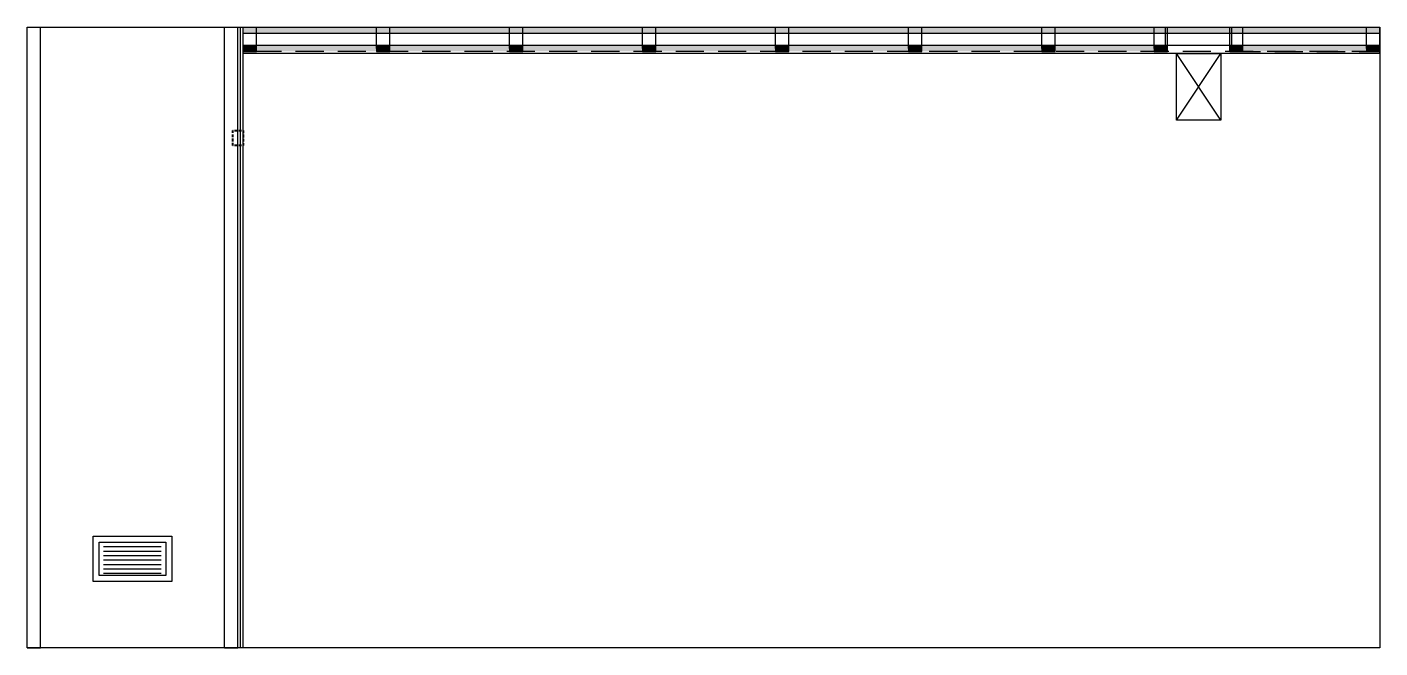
# Model space of a CAD drawing. Header units: millimetres. Extents: x -36531 to 56557, y -58468 to 154.
# Drawn here: x -12307 to -6207, y -44400 to -41600 of the extents above; entities that cross this region are included whole.
import ezdxf

# ---------------------------------------------------------------- set-up
doc = ezdxf.new("R2010")
doc.units = ezdxf.units.MM
doc.linetypes.add('DASHED', pattern=[19.05, 12.7, -6.35])
for name, color, linetype in [('01 Черновое', 7, 'Continuous'), ('02 ОВиК', 7, 'Continuous'), ('02 ЭОМ и СС', 7, 'Continuous'), ('03 Потолок', 7, 'Continuous'), ('04 Лючки', 7, 'Continuous'), ('10 Перегородки', 7, 'Continuous')]:
    doc.layers.add(name, color=color, linetype=linetype)

msp = doc.modelspace()

# ---------------------------------------------------------------- hatches: boundary and pattern name
at = {"layer": '03 Потолок', "lineweight": -2}
for color, points in [(9, [(-6207.2, -41627.7), (-6207.2, -41599.7), (-11332.2, -41599.7), (-11332.2, -41627.7)]), (252, [(-11272.2, -41709.7), (-11272.2, -41682.7), (-11332.2, -41682.7), (-11332.2, -41709.7)]), (252, [(-10672.2, -41709.7), (-10672.2, -41682.7), (-10732.2, -41682.7), (-10732.2, -41709.7)]), (252, [(-10072.2, -41709.7), (-10072.2, -41682.7), (-10132.2, -41682.7), (-10132.2, -41709.7)]), (252, [(-9472.2, -41709.7), (-9472.2, -41682.7), (-9532.2, -41682.7), (-9532.2, -41709.7)]), (252, [(-8872.2, -41709.7), (-8872.2, -41682.7), (-8932.2, -41682.7), (-8932.2, -41709.7)]), (252, [(-8272.2, -41709.7), (-8272.2, -41682.7), (-8332.2, -41682.7), (-8332.2, -41709.7)]), (252, [(-7672.2, -41709.7), (-7672.2, -41682.7), (-7732.2, -41682.7), (-7732.2, -41709.7)]), (252, [(-7164.7, -41709.7), (-7164.7, -41682.7), (-7224.7, -41682.7), (-7224.7, -41709.7)]), (252, [(-6824.7, -41709.7), (-6824.7, -41682.7), (-6884.7, -41682.7), (-6884.7, -41709.7)]), (9, [(-6267.2, -41709.7), (-6267.2, -41682.7), (-6824.7, -41682.7), (-6824.7, -41709.7)]), (252, [(-6207.2, -41709.7), (-6207.2, -41682.7), (-6267.2, -41682.7), (-6267.2, -41709.7)])]:
    msp.add_hatch(color=color, dxfattribs=at).paths.add_polyline_path(points)
h = msp.add_hatch(color=9, dxfattribs=at)
h.paths.add_polyline_path([(-7224.7, -41709.7), (-7224.7, -41682.7), (-7672.2, -41682.7), (-7672.2, -41709.7)])
h.paths.add_polyline_path([(-7732.2, -41709.7), (-7732.2, -41682.7), (-8272.2, -41682.7), (-8272.2, -41709.7)])
h.paths.add_polyline_path([(-8332.2, -41709.7), (-8332.2, -41682.7), (-8872.2, -41682.7), (-8872.2, -41697.2), (-8872.2, -41709.7)])
h.paths.add_polyline_path([(-8932.2, -41709.7), (-8932.2, -41682.7), (-9472.2, -41682.7), (-9472.2, -41709.7)])
h.paths.add_polyline_path([(-9532.2, -41709.7), (-9532.2, -41682.7), (-10072.2, -41682.7), (-10072.2, -41709.7)])
h.paths.add_polyline_path([(-10132.2, -41709.7), (-10132.2, -41682.7), (-10672.2, -41682.7), (-10672.2, -41697.2), (-10672.2, -41709.7)])
h.paths.add_polyline_path([(-10732.2, -41709.7), (-10732.2, -41682.7), (-11272.2, -41682.7), (-11272.2, -41697.2), (-11272.2, -41709.7)])

# ---------------------------------------------------------------- linework, layer by layer
at = {"layer": '01 Черновое'}
msp.add_lwpolyline([(-12307.2, -44399.7), (-12307.2, -41599.7), (-6207.2, -41599.7), (-6207.2, -44399.7)], close=True, dxfattribs=at)
at = {"layer": '02 ОВиК', "color": 6}
for p, q in [((-11962.2, -43942.7), (-11702.2, -43942.7)), ((-11962.2, -43962.7), (-11702.2, -43962.7)), ((-11962.2, -43982.7), (-11702.2, -43982.7)), ((-11962.2, -44002.7), (-11702.2, -44002.7)), ((-11962.2, -44022.7), (-11702.2, -44022.7)), ((-11962.2, -44042.7), (-11702.2, -44042.7)), ((-11962.2, -44062.7), (-11702.2, -44062.7))]:
    msp.add_line(p, q, dxfattribs=at)
msp.add_lwpolyline([(-12009.2, -44099.7), (-12009.2, -43895.7), (-11655.2, -43895.7), (-11655.2, -44099.7)], close=True, dxfattribs=at)
at = {"layer": '02 ОВиК', "color": 6, "flags": 128}
msp.add_lwpolyline([(-11982.2, -44072.7), (-11982.2, -43922.7), (-11682.2, -43922.7), (-11682.2, -44072.7)], close=True, dxfattribs=at)
at = {"layer": '02 ЭОМ и СС', "linetype": 'DASHED', "lineweight": 40, "flags": 128}
msp.add_lwpolyline([(-11332.2, -42065.7), (-11332.2, -42133.7), (-11379.2, -42133.7), (-11379.2, -42065.7)], close=True, dxfattribs=at)
at = {"layer": '03 Потолок', "color": 1, "ltscale": 10}
for p, q in [((-11332.2, -41599.7), (-6207.2, -41599.7)), ((-11332.2, -41627.7), (-6207.2, -41627.7)), ((-6207.2, -41719.2), (-11332.2, -41719.2))]:
    msp.add_line(p, q, dxfattribs=at)
at = {"layer": '03 Потолок', "color": 1, "lineweight": -2}
for p, q in [((-11332.2, -41709.7), (-11332.2, -41599.7)), ((-11272.2, -41709.7), (-11272.2, -41599.7)), ((-10732.2, -41697.2), (-10732.2, -41599.7)), ((-10672.2, -41697.2), (-10672.2, -41599.7)), ((-10132.2, -41697.2), (-10132.2, -41599.7)), ((-10072.2, -41697.2), (-10072.2, -41599.7)), ((-9532.2, -41697.2), (-9532.2, -41599.7)), ((-9472.2, -41697.2), (-9472.2, -41599.7)), ((-8932.2, -41697.2), (-8932.2, -41599.7)), ((-8872.2, -41697.2), (-8872.2, -41599.7)), ((-8332.2, -41697.2), (-8332.2, -41599.7)), ((-8272.2, -41697.2), (-8272.2, -41599.7)), ((-7732.2, -41697.2), (-7732.2, -41599.7)), ((-7672.2, -41697.2), (-7672.2, -41599.7)), ((-7224.7, -41697.2), (-7224.7, -41599.7)), ((-7174.2, -41709.7), (-7174.2, -41599.7)), ((-7164.7, -41697.2), (-7164.7, -41599.7)), ((-6884.7, -41709.7), (-6884.7, -41599.7)), ((-6875.2, -41709.7), (-6875.2, -41599.7)), ((-6824.7, -41697.2), (-6824.7, -41599.7)), ((-6267.2, -41697.2), (-6267.2, -41599.7)), ((-6207.2, -41719.2), (-6207.2, -41599.7)), ((-7164.7, -41682.7), (-11332.2, -41682.7)), ((-6207.2, -41682.7), (-7164.7, -41682.7))]:
    msp.add_line(p, q, dxfattribs=at)
at = {"layer": '03 Потолок', "color": 1, "linetype": 'DASHED', "ltscale": 10}
for p, q in [((-6207.2, -41709.7), (-11332.2, -41709.7)), ((-6872.2, -41709.7), (-6207.2, -41709.7))]:
    msp.add_line(p, q, dxfattribs=at)
at = {"layer": '03 Потолок', "color": 1, "lineweight": -2}
for points in [[(-11272.2, -41709.7), (-11272.2, -41682.7), (-11332.2, -41682.7), (-11332.2, -41709.7)], [(-10672.2, -41709.7), (-10672.2, -41682.7), (-10732.2, -41682.7), (-10732.2, -41709.7)], [(-10072.2, -41709.7), (-10072.2, -41682.7), (-10132.2, -41682.7), (-10132.2, -41709.7)], [(-9472.2, -41709.7), (-9472.2, -41682.7), (-9532.2, -41682.7), (-9532.2, -41709.7)], [(-8872.2, -41709.7), (-8872.2, -41682.7), (-8932.2, -41682.7), (-8932.2, -41709.7)], [(-8272.2, -41709.7), (-8272.2, -41682.7), (-8332.2, -41682.7), (-8332.2, -41709.7)], [(-7672.2, -41709.7), (-7672.2, -41682.7), (-7732.2, -41682.7), (-7732.2, -41709.7)], [(-7164.7, -41709.7), (-7164.7, -41682.7), (-7224.7, -41682.7), (-7224.7, -41709.7)], [(-6824.7, -41709.7), (-6824.7, -41682.7), (-6884.7, -41682.7), (-6884.7, -41709.7)], [(-6207.2, -41709.7), (-6207.2, -41682.7), (-6267.2, -41682.7), (-6267.2, -41709.7)]]:
    msp.add_lwpolyline(points, close=True, dxfattribs=at)
at = {"layer": '04 Лючки', "color": 2, "lineweight": -2}
for p, q in [((-6924.7, -42019.2), (-7124.7, -41719.2)), ((-7124.7, -42019.2), (-6924.7, -41719.2))]:
    msp.add_line(p, q, dxfattribs=at)
msp.add_lwpolyline([(-6924.7, -41719.2), (-6924.7, -42019.2), (-7124.7, -42019.2), (-7124.7, -41719.2)], close=True, dxfattribs=at)
at = {"layer": '10 Перегородки', "color": 1}
for p, q in [((-12307.2, -44399.7), (-12307.2, -41599.7)), ((-12307.2, -41599.7), (-12247.2, -41599.7)), ((-12247.2, -44399.7), (-12247.2, -41599.7)), ((-11417.2, -44399.7), (-11417.2, -41599.7)), ((-11417.2, -41599.7), (-11357.2, -41599.7)), ((-11357.2, -44399.7), (-11357.2, -41599.7)), ((-11344.7, -44399.7), (-11344.7, -41599.7)), ((-11332.2, -44399.7), (-11332.2, -41599.7)), ((-12307.2, -44399.7), (-12247.2, -44399.7)), ((-11417.2, -44399.7), (-11357.2, -44399.7))]:
    msp.add_line(p, q, dxfattribs=at)

doc.saveas('drawing.dxf')
